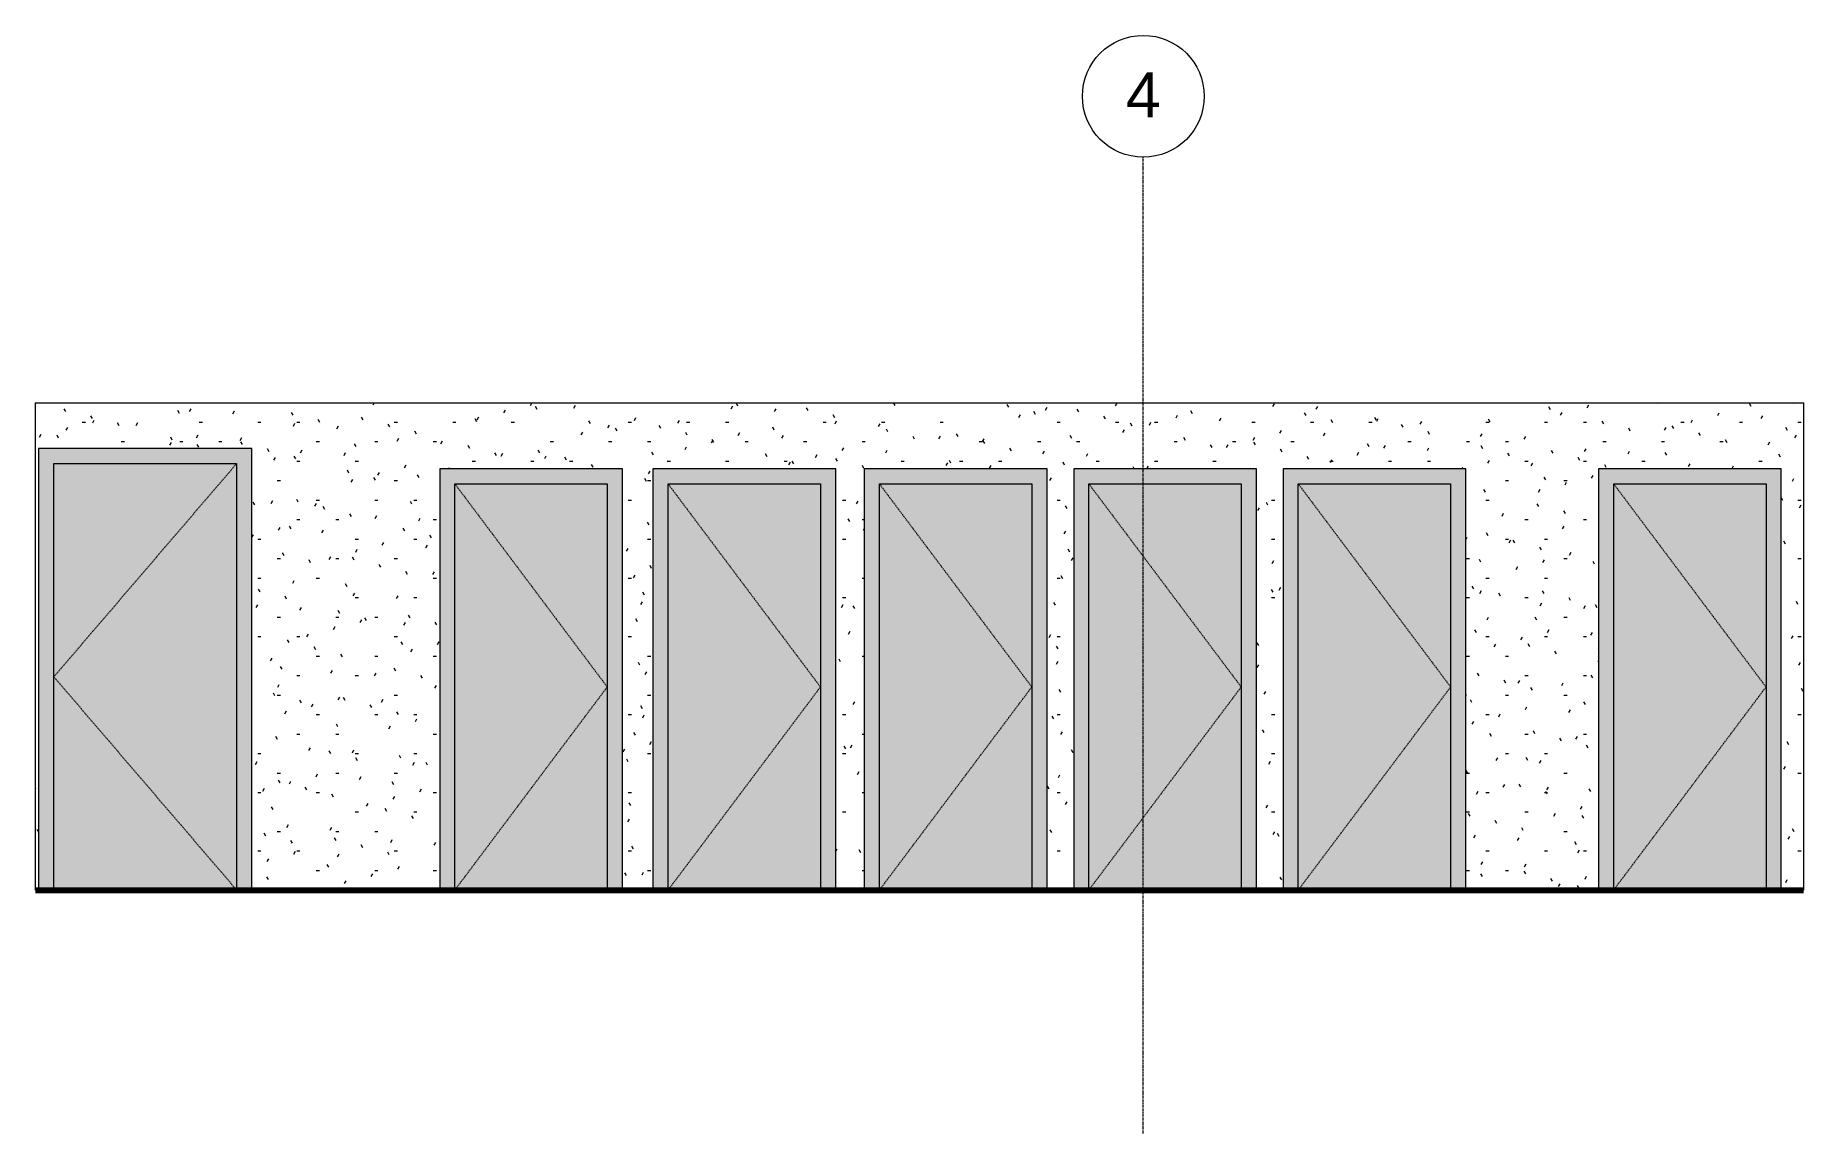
# Model space of a CAD drawing. Header units: inches. Extents: x -1667 to 6641, y -48 to 265.
# Drawn here: x 4508.1 to 4856.4, y -48 to 168.4 of the extents above; entities that cross this region are included whole.
import ezdxf

# ---------------------------------------------------------------- set-up
doc = ezdxf.new("R2010")
doc.units = ezdxf.units.IN
doc.header["$MEASUREMENT"] = 0
doc.linetypes.add('Dash 1_16_', pattern=[0.125, 0.0625, -0.0625])
doc.linetypes.add('Grid Line 1_2_', pattern=[0.875, 0.5, -0.125, 0.125, -0.125])
for name, color, linetype, lineweight in [('A-CLNG', 13, 'Continuous', 18), ('A-DOOR', 31, 'Continuous', 18), ('A-DOOR-FRAM', 31, 'Continuous', 9), ('A-WALL-PATT', 111, 'Continuous', 18), ('C-TOPO', 7, 'Continuous', 9), ('I-WALL', 2, 'Continuous', 18), ('S-GRID', 1, 'Continuous', 9), ('S-GRID-IDEN', 1, 'Continuous', 9)]:
    doc.layers.add(name, color=color, linetype=linetype, lineweight=lineweight)
doc.styles.add('Arial', font='arial.ttf', dxfattribs={"height": 8.851796})
pattern_1 = [(0, (-6603.3, 0), (15.36, 3.84), [0.634, -10.886, 0.634, -10.886, -61.44]), (0, (-6603.3, 0), (15.36, 3.84), [-23.04, 0.634, -22.406, 0.634, -10.886, -26.88]), (0, (-6603.3, 0), (15.36, 3.84), [-57.6, 0.634, -7.046, 0.634, -18.566]), (120, (-6597.54, 1.92), (-11.0055376, 11.3821502), [0.634, -10.886, 0.634, -10.886, -61.44]), (120, (-6597.54, 1.92), (-11.0055376, 11.3821502), [-23.04, 0.634, -22.406, 0.634, -10.886, -26.88]), (120, (-6597.54, 1.92), (-11.0055376, 11.3821502), [-57.6, 0.634, -7.046, 0.634, -18.566]), (240, (-6595.62, 9.6), (-4.3544624, -15.2221502), [0.634, -10.886, 0.634, -10.886, -61.44]), (240, (-6595.62, 9.6), (-4.3544624, -15.2221502), [-23.04, 0.634, -22.406, 0.634, -10.886, -26.88]), (240, (-6595.62, 9.6), (-4.3544624, -15.2221502), [-57.6, 0.634, -7.046, 0.634, -18.566])]

# ---------------------------------------------------------------- blocks, each defined once
blk = doc.blocks.new('Grid - Grid Head - Circle-50561-WOMEN - SOUTH ELEVATION')
at = {"layer": 'S-GRID-IDEN', "color": 7}
blk.add_circle((-895.39, 156.37), 12, dxfattribs=at)
blk = doc.blocks.new('Open Source Metal Building_Exterior_rvt-16-WOMEN - SOUTH ELEVATION')
at = {"layer": 'C-TOPO', "color": 10, "lineweight": 80}
blk.add_line((-1113.61, 0), (-765.36, 0), dxfattribs=at)
at = {"layer": 'C-TOPO'}
blk.add_line((-1113.61, 0), (-765.36, 0), dxfattribs=at)
at = {"layer": 'S-GRID', "linetype": 'Grid Line 1_2_'}
blk.add_line((-895.39, -48), (-895.39, 144.38), dxfattribs=at)
at = {"layer": 'S-GRID-IDEN', "insert": (-895.4, 161.09), "char_height": 8.85, "width": 8.208, "attachment_point": 2, "line_spacing_factor": 0.938532, "style": 'Arial', "bg_fill": 3, "box_fill_scale": 1.25, "bg_fill_color": 0, "bg_fill_transparency": 0}
blk.add_mtext('4', dxfattribs=at)
at = {"color": 90, "lineweight": 5}
blk.add_blockref('Grid - Grid Head - Circle-50561-WOMEN - SOUTH ELEVATION', (0, 0), dxfattribs=at)
blk = doc.blocks.new('Single-Flush - 36_ x 84_-340239-WOMEN - SOUTH ELEVATION')
at = {"layer": 'A-DOOR', "lineweight": 9}
blk.add_hatch(color=256, dxfattribs=at).paths.add_polyline_path([(-1073.98, 0), (-1073.98, 84), (-1109.98, 84), (-1109.98, 0)], flags=0)
at = {"layer": 'A-DOOR-FRAM'}
blk.add_hatch(color=256, dxfattribs=at).paths.add_polyline_path([(-1073.98, 0), (-1070.98, 0), (-1070.98, 87), (-1112.98, 87), (-1112.98, 0), (-1109.98, 0), (-1109.98, 84), (-1073.98, 84)], flags=0)
at = {"layer": 'A-DOOR', "linetype": 'Dash 1_16_', "lineweight": 9}
for p in [(-1073.98, 84), (-1073.98, 0)]:
    blk.add_line(p, (-1109.98, 42), dxfattribs=at)
at = {"layer": 'A-DOOR-FRAM'}
for p, q in [((-1070.98, 87), (-1112.98, 87)), ((-1112.98, 87), (-1112.98, 0)), ((-1109.98, 0), (-1109.98, 84)), ((-1109.98, 84), (-1073.98, 84)), ((-1073.98, 84), (-1073.98, 0)), ((-1070.98, 0), (-1070.98, 87))]:
    blk.add_line(p, q, dxfattribs=at)
blk = doc.blocks.new('Single-Flush - 30_ x 80_-506743-WOMEN - SOUTH ELEVATION')
at = {"layer": 'A-DOOR', "lineweight": 9}
blk.add_hatch(color=256, dxfattribs=at).paths.add_polyline_path([(-802.73, 0), (-772.73, 0), (-772.73, 80), (-802.73, 80), (-802.73, 50)], flags=0)
at = {"layer": 'A-DOOR-FRAM'}
blk.add_hatch(color=256, dxfattribs=at).paths.add_polyline_path([(-769.73, 0), (-769.73, 83), (-805.73, 83), (-805.73, 0), (-802.73, 0), (-802.73, 80), (-772.73, 80), (-772.73, 0)], flags=0)
at = {"layer": 'A-DOOR', "linetype": 'Dash 1_16_', "lineweight": 9}
for p in [(-802.73, 80), (-802.73, 0)]:
    blk.add_line(p, (-772.73, 40), dxfattribs=at)
at = {"layer": 'A-DOOR-FRAM'}
for p, q in [((-805.73, 83), (-805.73, 0)), ((-769.73, 83), (-805.73, 83)), ((-769.73, 0), (-769.73, 83)), ((-802.73, 0), (-802.73, 80)), ((-802.73, 80), (-772.73, 80)), ((-772.73, 80), (-772.73, 0))]:
    blk.add_line(p, q, dxfattribs=at)

msp = doc.modelspace()

# ---------------------------------------------------------------- hatches: boundary and pattern name
at = {"layer": 'A-CLNG'}
msp.add_hatch(color=256, dxfattribs=at).paths.add_polyline_path([(4682.26, 96), (4856.37, 96), (4856.37, 96.04), (4508.12, 96.04), (4508.12, 96), (4595.18, 96)], flags=0)
at = {"layer": 'A-WALL-PATT', "lineweight": 9}
h = msp.add_hatch(dxfattribs=at)
h.set_pattern_fill('FP_30', color=256, style=0, pattern_type=2)
h.set_pattern_definition(pattern_1)
h.paths.add_polyline_path([(4508.75, 0), (4508.75, 87), (4550.75, 87), (4550.75, 0), (4584.75, 0), (4584.75, 96), (4508.12, 96), (4508.12, 0)], flags=0)
h = msp.add_hatch(dxfattribs=at)
h.set_pattern_fill('FP_30', color=256, style=0, pattern_type=2)
h.set_pattern_definition(pattern_1)
h.paths.add_polyline_path([(4852, 0), (4856.37, 0), (4856.37, 96), (4584.75, 96), (4584.75, 0), (4587.75, 0), (4587.75, 83), (4623.75, 83), (4623.75, 0), (4629.75, 0), (4629.75, 83), (4665.75, 83), (4665.75, 0), (4671.37, 0), (4671.37, 83), (4707.37, 83), (4707.37, 0), (4712.62, 0), (4712.62, 83), (4748.62, 83), (4748.62, 0), (4753.87, 0), (4753.87, 83), (4789.87, 83), (4789.87, 0), (4816, 0), (4816, 83), (4852, 83), (4852, 47.46)], flags=0)
at = {"layer": 'I-WALL'}
msp.add_hatch(color=256, dxfattribs=at).paths.add_polyline_path([(4856.41, 0), (4856.41, 96.04), (4856.37, 96.04), (4856.37, 0)], flags=0)

# ---------------------------------------------------------------- linework, layer by layer
at = {"layer": 'A-CLNG'}
for p, q in [((4508.12, 96.04), (4508.12, 96)), ((4508.12, 96), (4856.37, 96)), ((4856.37, 96), (4856.37, 96.04))]:
    msp.add_line(p, q, dxfattribs=at)
at = {"layer": 'I-WALL'}
for p, q in [((4508.12, 0), (4508.12, 96)), ((4856.37, 96), (4856.37, 0)), ((4508.11, 0), (4508.12, 0)), ((4856.37, 0), (4856.41, 0))]:
    msp.add_line(p, q, dxfattribs=at)

# ---------------------------------------------------------------- block references
at = {"layer": 'A-DOOR', "lineweight": 9}
for name, p in [('Single-Flush - 36_ x 84_-340239-WOMEN - SOUTH ELEVATION', (5621.73, 0)), ('Single-Flush - 30_ x 80_-506743-WOMEN - SOUTH ELEVATION', (5393.48, 0)), ('Single-Flush - 30_ x 80_-506743-WOMEN - SOUTH ELEVATION', (5435.48, 0)), ('Single-Flush - 30_ x 80_-506743-WOMEN - SOUTH ELEVATION', (5477.11, 0)), ('Single-Flush - 30_ x 80_-506743-WOMEN - SOUTH ELEVATION', (5518.36, 0)), ('Single-Flush - 30_ x 80_-506743-WOMEN - SOUTH ELEVATION', (5559.61, 0)), ('Single-Flush - 30_ x 80_-506743-WOMEN - SOUTH ELEVATION', (5621.73, 0))]:
    msp.add_blockref(name, p, dxfattribs=at)

# ---------------------------------------------------------------- next in the draw order: block references
at = {"color": 90, "lineweight": 5}
msp.add_blockref('Open Source Metal Building_Exterior_rvt-16-WOMEN - SOUTH ELEVATION', (5621.73, 0), dxfattribs=at)

doc.saveas('drawing.dxf')
